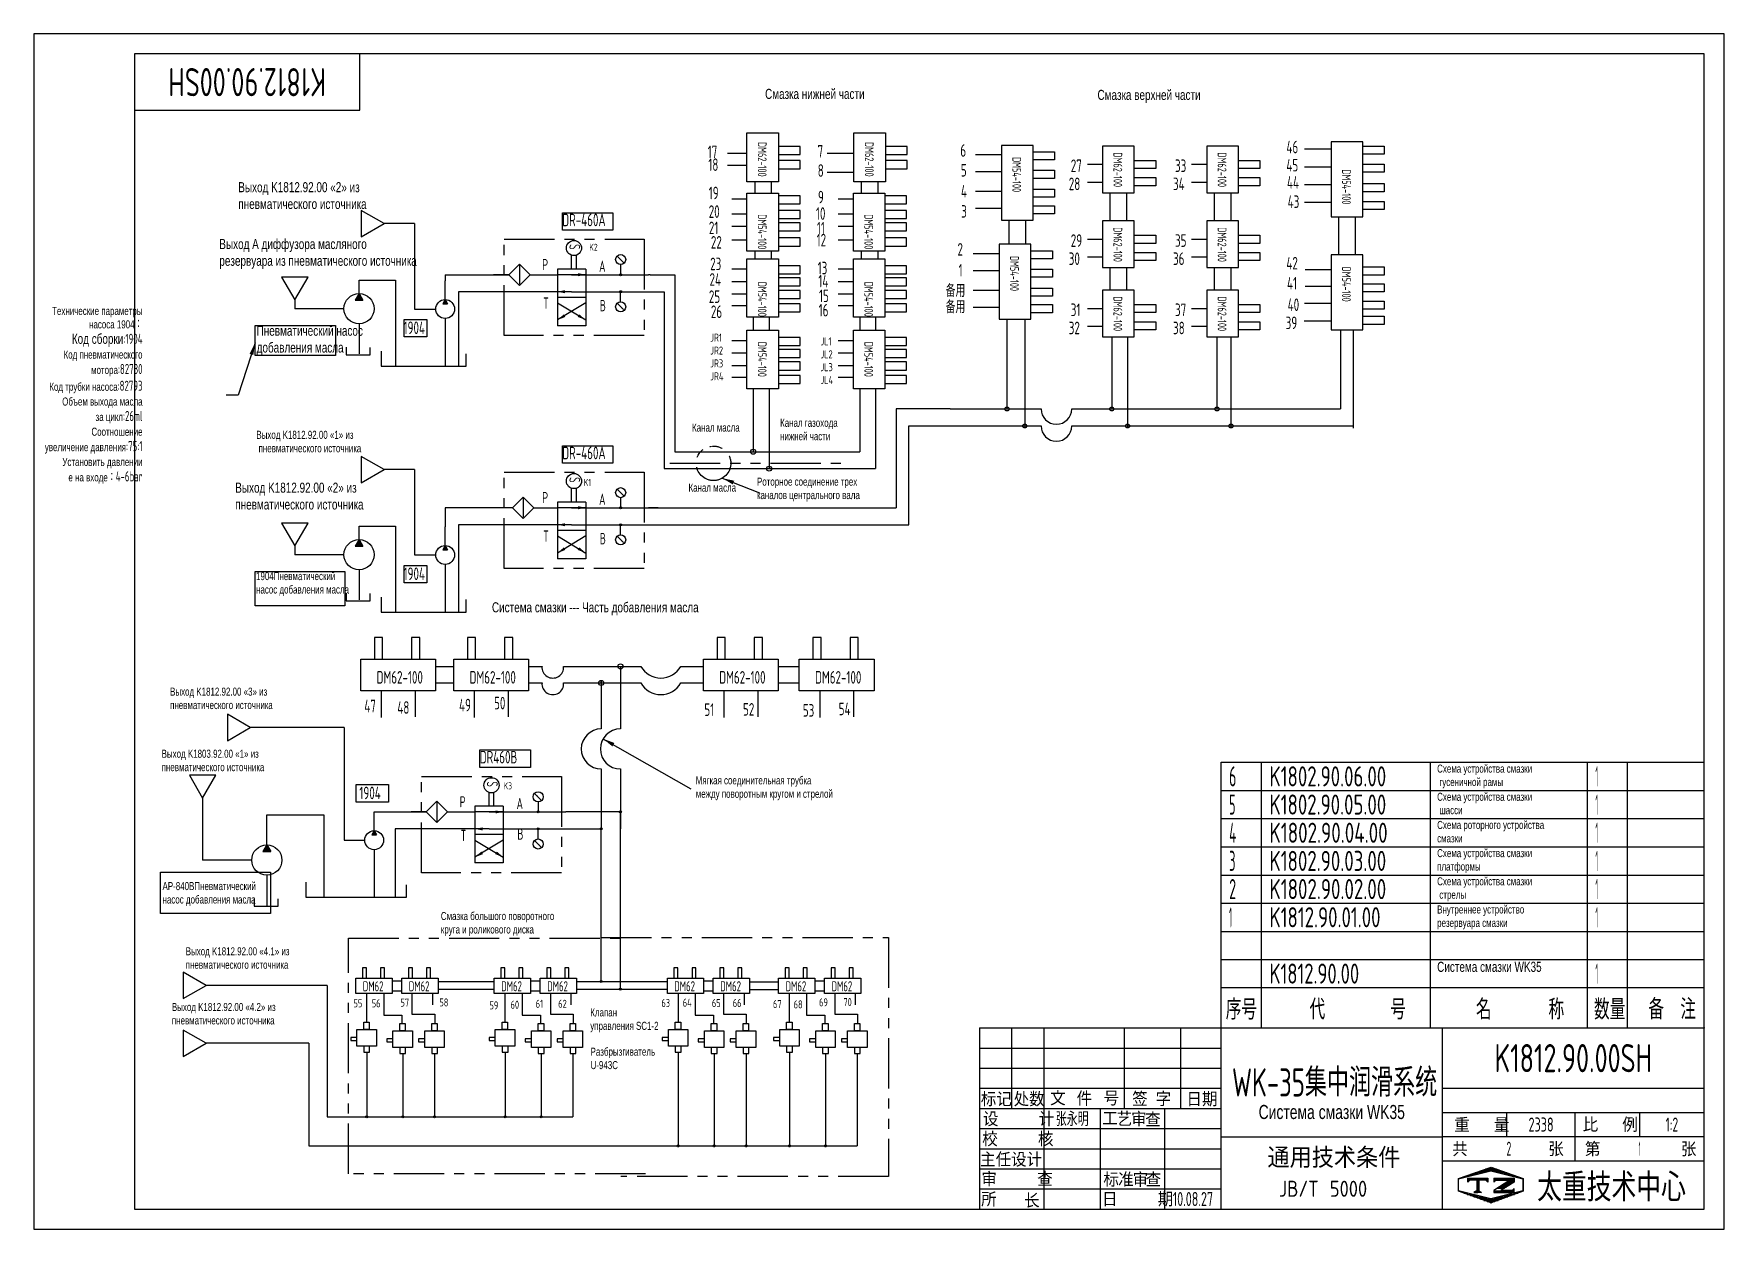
# Model space of a CAD drawing. Header units: millimetres. Extents: x 0 to 840, y 0 to 594.
import ezdxf
from ezdxf.enums import TextEntityAlignment as Align

# ---------------------------------------------------------------- set-up
doc = ezdxf.new("R2010")
doc.units = ezdxf.units.MM
doc.header["$LTSCALE"] = 20
doc.linetypes.add('F', pattern=[0.75, 0.5, -0.25])
doc.linetypes.add('K', pattern=[2.5, 1.25, -0.25, 0.25, -0.25, 0.25, -0.25])
for name, color, linetype in [('01', 7, 'Continuous'), ('02', 1, 'Continuous'), ('04', 2, 'F'), ('07', 6, 'K'), ('11', 3, 'Continuous'), ('THICK', 7, 'Continuous')]:
    doc.layers.add(name, color=color, linetype=linetype)
doc.styles.add('HZLIB', font='TXT', dxfattribs={"width": 0.8, "bigfont": 'hztxt.shx'})
doc.styles.get("Standard").update_dxf_attribs({"font": 'isocp', "width": 0.707, "bigfont": 'intecad.shx'})
doc.dimstyles.new('INTE', dxfattribs={"dimscale": 2, "dimtxt": 3.5, "dimasz": 3, "dimexe": 3, "dimexo": 0, "dimgap": 1, "dimtad": 1, "dimdec": 3, "dimdsep": 46, "dimtxsty": 'Standard', "dimcen": 0, "dimclrd": 1, "dimclre": 1, "dimclrt": 3, "dimaunit": 1, "dimadec": 0, "dimazin": 0, "dimtfac": 1, "dimtmove": 0, "dimatfit": 0, "dimfxl": 1, "dimarcsym": 0})

msp = doc.modelspace()

# ---------------------------------------------------------------- texts
at = {"layer": '01', "width": 0.707}
for p in [(266.13, 489.49), (266.13, 373.7), (225.14, 222.54)]:
    msp.add_text('S', height=5.4, rotation=270, dxfattribs=at).set_placement(p)
for s, p in [('P', (252.63, 476.5)), ('A', (280.89, 475.67)), ('T', (253.09, 457.36)), ('B', (281.25, 456.13)), ('P', (252.63, 360.71)), ('A', (280.89, 359.89)), ('T', (253.09, 341.58)), ('B', (281.25, 340.34)), ('P', (211.64, 209.55)), ('A', (239.89, 208.73)), ('T', (212.1, 192.83)), ('B', (240.26, 193.52))]:
    msp.add_text(s, height=5.62, dxfattribs=at).set_placement(p)
at = {"layer": '01', "attachment_point": 1}
for s, insert, char_height, width in [('{\\fArial|b0|i0|c204|p34;\\C3;Смазка нижней части}', (363.38, 566.65), 5, 97.0967), ('{\\fArial|b0|i0|c204|p34;\\C3;Смазка верхней части}', (528.56, 566.14), 5, 97.0967), ('{\\fArial|b0|i0|c204|p34;\\C3;Выход K1812.92.00 «2» из пневматического источника}', (101.62, 520.28), 5, 97.0967), ('{\\fArial|b0|i0|c204|p34;\\C3;Выход А диффузора масляного резервуара из пневматического источника}', (92.19, 492.05), 5, 100.2468), ('{\\fArial|b0|i0|c204|p34;\\C3;Пневматический насос добавления масла}', (110.73, 448.96), 5, 55.9035), ('{\\fArial|b0|i0|c204|p34;\\C3;Выход K1812.92.00 «1» из\\fArial|b0|i0|c0|p34;\\P\\fArial|b0|i0|c204|p34; пневматического источника}', (110.6, 396.73), 4, 97.0967), ('{\\fArial|b0|i0|c204|p34;\\C3;Канал масла}', (327.11, 400.35), 4, 24.6327), ('{\\fArial|b0|i0|c204|p34;\\C3;Канал газохода нижней части}', (370.86, 402.71), 4, 36.2625), ('{\\fArial|b0|i0|c204|p34;\\C3;Выход K1812.92.00 «2» из пневматического источника}', (100.11, 370.97), 5, 97.0967), ('{\\fArial|b0|i0|c204|p34;\\C3;Канал масла}', (325.33, 370.48), 4, 24.6327), ('{\\fArial|b0|i0|c204|p34;\\C3;Роторное соединение трех \\fArial|b0|i0|c0|p34;\\P\\fArial|b0|i0|c204|p34;каналов центрального вала}', (359.36, 373.45), 4, 97.0967), ('{\\fArial|b0|i0|c0|p34;\\C3;1904\\fArial|b0|i0|c204|p34;Пневматический насос добавления масла}', (110.44, 326.53), 4, 46.4185), ('{\\fArial|b0|i0|c204|p34;\\C3;Выход K1812.92.00 «3» из пневматического источника}', (67.72, 269.12), 4, 76.7052), ('{\\fArial|b0|i0|c204|p34;\\C3;Выход K1803.92.00 «1» из пневматического источника}', (63.52, 238.26), 4, 76.7052), ('{\\fArial|b0|i0|c204|p34;\\C3;Схема устройства смазки\\fArial|b0|i0|c0|p34;\\P\\fArial|b0|i0|c204|p34; гусеничной рамы}', (697.36, 230.87), 4, 77.3761), ('{\\fArial|b0|i0|c204|p34;\\C3;Мягкая соединительная трубка\\fArial|b0|i0|c0|p34;\\P\\fArial|b0|i0|c204|p34;между поворотным кругом и стрелой}', (328.95, 225.04), 4, 97.0967), ('{\\fArial|b0|i0|c204|p34;\\C3;Схема устройства смазки\\fArial|b0|i0|c0|p34;\\P\\fArial|b0|i0|c204|p34; шасси}', (697.36, 216.87), 4, 56.0199), ('{\\fArial|b0|i0|c204|p34;\\C3;Схема роторного устройства \\fArial|b0|i0|c0|p34;\\P\\fArial|b0|i0|c204|p34;смазки}', (697.36, 202.87), 4, 77.3761), ('{\\fArial|b0|i0|c204|p34;\\C3;Схема устройства смазки \\fArial|b0|i0|c0|p34;\\P\\fArial|b0|i0|c204|p34;платформы}', (697.36, 188.87), 4, 77.3761), ('{\\fArial|b0|i0|c204|p34;\\C3;AP-840BПневматический \\fArial|b0|i0|c0|p34;\\P\\fArial|b0|i0|c204|p34;насос добавления масла}', (63.97, 172.5), 4, 76.7052), ('{\\fArial|b0|i0|c204|p34;\\C3;Схема устройства смазки\\fArial|b0|i0|c0|p34;\\P\\fArial|b0|i0|c204|p34; стрелы}', (697.36, 174.87), 4, 77.3761), ('{\\fArial|b0|i0|c204|p34;\\C3;Внутреннее устройство \\fArial|b0|i0|c0|p34;\\P\\fArial|b0|i0|c204|p34;резервуара смазки}', (697.36, 160.87), 4, 77.3761), ('{\\fArial|b0|i0|c204|p34;\\C3;Выход K1812.92.00 «4.1» из пневматического источника}', (75.5, 140.08), 4, 76.7052), ('{\\fArial|b0|i0|c204|p34;\\C3;Система смазки WK35}', (697.36, 132.87), 5, 77.3761), ('{\\fArial|b0|i0|c204|p34;\\C3;Выход K1812.92.00 «4.2» из пневматического источника}', (68.62, 112.41), 4, 76.7052), ('{\\fArial|b0|i0|c204|p34;\\C3;Клапан управления SC1-2}', (276.52, 109.72), 4, 34.5907), ('{\\fArial|b0|i0|c204|p34;\\C3;Разбрызгиватель U-943C}', (276.68, 90.22), 4, 32.6866), ('{\\fArial|b0|i0|c204|p34;\\C3;Система смазки WK35}', (608.65, 61.74), 7, 77.3761)]:
    msp.add_mtext(s, dxfattribs=dict(at, insert=insert, char_height=char_height, width=width))
at = {"layer": '01', "color": 3, "insert": (54.02, 414.36), "char_height": 5, "attachment_point": 6}
msp.add_mtext('{\\fArial|b0|i0|c204|p34;\\H0.8x;Технические параметры\\H1.25x; \\fArial|b0|i0|c0|p34;\\P\\fArial|b0|i0|c204|p34;\\H0.8x;насоса 1904\\Fisocp,intecad|c134;：}\\P{\\fArial|b0|i0|c204|p34;Код сборки}:1904\\P{\\fArial|b0|i0|c204|p34;\\H0.8x;Код пневматического\\fArial|b0|i0|c0|p34;\\P\\fArial|b0|i0|c204|p34; мотора}:82730\\P{\\fArial|b0|i0|c204|p34;\\H0.8x;Код трубки насоса}:82793\\P{\\fArial|b0|i0|c204|p34;\\H0.8x;Объем выхода масла\\fArial|b0|i0|c0|p34;\\P\\fArial|b0|i0|c204|p34; за цикл}:26ml\\P{\\fArial|b0|i0|c204|p34;\\H0.8x;Соотношение \\fArial|b0|i0|c0|p34;\\P\\fArial|b0|i0|c204|p34;увеличение давления}:75:1\\P{\\fArial|b0|i0|c204|p34;\\H0.8x;Установить давлении \\fArial|b0|i0|c0|p34;\\P\\fArial|b0|i0|c204|p34;е на входе\\Fisocp,intecad|c134;：}4-6bar', dxfattribs=at)
at = {"layer": '11', "width": 0.69384}
msp.add_text('K1812.90.00SH', height=14, rotation=180, dxfattribs=at).set_placement((145.14, 577), (66.86, 577), align=Align.FIT)
at = {"layer": '11', "color": 3, "linetype": 'Continuous', "width": 0.707}
for s, height, p in [('17', 6.25, (334.88, 532.2)), ('7', 6.25, (389.46, 532.49)), ('6', 6.25, (460.41, 532.92)), ('46', 6.25, (622.47, 534.6)), ('18', 6.25, (335.19, 525.84)), ('8', 6.25, (389.56, 522.94)), ('5', 6.25, (460.69, 523.07)), ('27', 6.25, (515.3, 525.31)), ('33', 6.25, (567.11, 525.31)), ('45', 6.25, (622.43, 525.59)), ('28', 6.25, (514.31, 516.3)), ('34', 6.25, (566.11, 516.3)), ('44', 6.25, (622.76, 517.07)), ('19', 6.25, (335.39, 511.8)), ('9', 6.25, (389.67, 509.75)), ('4', 6.25, (460.72, 512.67)), ('43', 6.25, (623.09, 507.46)), ('DR-460A', 6.25, (262.6, 498.39)), ('20', 6.25, (335.39, 502.54)), ('10', 6.25, (388.67, 501.54)), ('3', 6.25, (460.85, 502.64)), ('21', 6.25, (335.46, 494.44)), ('11', 6.25, (389.13, 494.25)), ('K2', 3.5, (276.05, 486.18)), ('22', 6.25, (336.46, 487.27)), ('12', 6.25, (389.01, 488.38)), ('2', 6.25, (459, 483.76)), ('29', 6.25, (515.3, 488.13)), ('35', 6.25, (567.11, 488.13)), ('23', 6.25, (336.12, 476.54)), ('13', 6.25, (389.53, 474.5)), ('1', 6.25, (459.57, 473.37)), ('30', 6.25, (514.31, 479.12)), ('36', 6.25, (566.11, 479.12)), ('42', 6.25, (622.43, 476.9)), ('24', 6.25, (335.79, 468.8)), ('14', 6.25, (389.86, 468.02)), ('41', 6.25, (622.76, 466.91)), ('25', 6.25, (335.46, 460.27)), ('15', 6.25, (390.2, 460.68)), ('备用', 6.25, (453.15, 463.23)), ('备用', 6.25, (453.15, 455.16)), ('40', 6.25, (623.09, 456.26)), ('26', 6.25, (336.46, 452.78)), ('16', 6.25, (390.03, 453.54)), ('31', 6.25, (515.3, 453.73)), ('37', 6.25, (567.11, 453.73)), ('1904', 6.25, (183.76, 444.8)), ('32', 6.25, (514.31, 444.71)), ('38', 6.25, (566.11, 444.71)), ('39', 6.25, (622.09, 447.25)), ('JR1', 4, (336.13, 441.02)), ('JR2', 4, (336.13, 434.62)), ('JL1', 4, (390.92, 439.14)), ('JR3', 4, (336.13, 428.22)), ('JL2', 4, (390.92, 432.74)), ('JL3', 4, (390.92, 426.34)), ('JR4', 4, (336.13, 421.82)), ('JL4', 4, (390.92, 419.94)), ('DR-460A', 6.25, (262.6, 382.6)), ('K1', 3.5, (273.27, 369.31)), ('1904', 6.25, (183.76, 322.57)), ('47', 6.25, (164.22, 256.84)), ('48', 6.25, (180.64, 256.12)), ('49', 6.25, (211.32, 257.33)), ('50', 6.25, (228.73, 258.3)), ('51', 6.25, (333.22, 255.02)), ('52', 6.25, (352.43, 255.19)), ('53', 6.25, (382.16, 254.68)), ('54', 6.25, (399.98, 255.37)), ('DR460B', 6.25, (221.6, 231.44)), ('1904', 6.25, (161.8, 213.66)), ('K3', 3.5, (233.44, 218.55)), ('55', 4, (158.86, 110.25)), ('56', 4, (167.93, 110.22)), ('57', 4, (182.19, 110.61)), ('58', 4, (201.54, 110.67)), ('59', 4, (226.42, 109.21)), ('60', 4, (236.91, 109.54)), ('61', 4, (249.4, 109.99)), ('62', 4, (260.58, 110.01)), ('63', 4, (311.86, 110.41)), ('64', 4, (322.47, 110.57)), ('65', 4, (336.95, 110.35)), ('66', 4, (347.32, 110.38)), ('67', 4, (367.31, 109.85)), ('68', 4, (377.59, 109.71)), ('69', 4, (390.2, 110.73)), ('70', 4, (402.32, 110.84))]:
    msp.add_text(s, height=height, dxfattribs=at).set_placement(p)
at = {"layer": '11'}
for s, height, width, p, p2 in [('6', 10, 0.600695, (594, 220), (597.6, 220)), ('K1802.90.06.00', 10, 0.694314, (614, 220), (672.04, 220)), ('1', 10, 0.404, (776, 220), (777.41, 220)), ('5', 10, 0.527686, (594, 206), (597.12, 206)), ('K1802.90.05.00', 10, 0.694314, (614, 206), (672.04, 206)), ('1', 10, 0.404, (776, 206), (777.41, 206)), ('4', 10, 0.543846, (594, 192), (597.53, 192)), ('K1802.90.04.00', 10, 0.694463, (614, 192), (672.75, 192)), ('1', 10, 0.404, (776, 192), (777.41, 192)), ('3', 10, 0.527686, (594, 178), (597.12, 178)), ('K1802.90.03.00', 10, 0.694314, (614, 178), (672.04, 178)), ('1', 10, 0.404, (776, 178), (777.41, 178)), ('2', 10, 0.562593, (594, 164), (597.43, 164)), ('K1802.90.02.00', 10, 0.694314, (614, 164), (672.04, 164)), ('1', 10, 0.404, (776, 164), (777.41, 164)), ('1', 10, 0.404, (594, 150), (595.41, 150)), ('K1812.90.01.00', 10, 0.693676, (614, 150), (669.21, 150)), ('1', 10, 0.404, (776, 150), (777.41, 150)), ('K1812.90.00', 10, 0.690582, (614, 122), (658.61, 122)), ('1', 10, 0.404, (776, 122), (777.41, 122)), ('K1812.90.00SH', 14, 0.69384, (725.86, 78), (804.14, 78)), ('WK-35集中润滑系统', 14, 0.87595, (595.39, 65.93), (697.39, 65.93)), ('2338', 7, 0.673756, (742.75, 48.5), (755.25, 48.5)), ('1:2', 7, 0.63179, (810.88, 48.5), (817.12, 48.5)), ('2', 7, 0.562593, (731.8, 36.5), (734.2, 36.5)), ('1', 7, 0.404, (797.51, 36.5), (798.49, 36.5)), ('10.08.27', 7, 0.642055, (566, 11.5), (586, 11.5))]:
    msp.add_text(s, height=height, dxfattribs=dict(at, width=width)).set_placement(p, p2, align=Align.FIT)
at = {"layer": '11', "color": 3, "linetype": 'Continuous', "char_height": 4.331, "width": 21.251, "rotation": 270}
for s, insert, attachment_point in [('DM62-100', (364.12, 540.27), 1), ('DM62-100', (417.34, 540.27), 1), ('DM54-100', (490.61, 515.3), 3), ('DM62-100', (540.85, 517.82), 3), ('DM62-100', (592.65, 517.82), 3), ('DM54-100', (654.44, 509.2), 3), ('DM54-100', (364.12, 504.36), 1), ('DM54-100', (417.05, 504.36), 1), ('DM62-100', (540.85, 480.64), 3), ('DM62-100', (592.65, 480.64), 3), ('DM54-100', (489.49, 466.17), 3), ('DM54-100', (364.12, 470.84), 1), ('DM54-100', (417.05, 470.84), 1), ('DM54-100', (654.44, 460.86), 3), ('DM62-100', (540.85, 446.24), 3), ('DM62-100', (592.65, 446.24), 3), ('DM54-100', (364.12, 440.98), 1), ('DM54-100', (417.05, 440.98), 1)]:
    msp.add_mtext(s, dxfattribs=dict(at, insert=insert, attachment_point=attachment_point))
at = {"layer": '11', "color": 3, "linetype": 'Continuous', "attachment_point": 1}
for s, insert, char_height, width in [('{\\fArial|b0|i0|c204|p34;Система смазки --- Часть добавления масла}', (227.66, 311.52), 5, 283.835), ('DM62-100', (170.34, 277.35), 6.25, 12.88), ('DM62-100', (216.53, 277.35), 6.25, 12.88), ('DM62-100', (340.61, 277.35), 6.25, 12.88), ('DM62-100', (388.24, 277.35), 6.25, 12.88), ('{\\fArial|b0|i0|c204|p34;Смазка большого поворотного\\fArial|b0|i0|c0|p34;\\P\\fArial|b0|i0|c204|p34;круга и роликового диска}', (202.27, 157.61), 4, 97.468), ('DM62', (163.48, 123.23), 5, 10.3038), ('DM62', (186.34, 123.23), 5, 10.3038), ('DM62', (232.26, 123.23), 5, 10.3038), ('DM62', (255.11, 123.23), 5, 10.3038), ('DM62', (318.27, 123.23), 5, 10.3038), ('DM62', (341.13, 123.23), 5, 10.3038), ('DM62', (373.56, 123.23), 5, 10.3038), ('DM62', (396.41, 123.23), 5, 10.3038)]:
    msp.add_mtext(s, dxfattribs=dict(at, insert=insert, char_height=char_height, width=width))

# ---------------------------------------------------------------- blocks, each defined once
blk = doc.blocks.new('mem2B')
blk.add_circle((0, -11.25), 3.75)
at = {"layer": '01'}
for p, q in [((0, -7.5), (-0.96, -9.16)), ((-0.96, -9.16), (0.96, -9.16)), ((0, -7.5), (0.96, -9.16))]:
    blk.add_line(p, q, dxfattribs=at)
blk.add_solid([(0, -7.5), (-0.96, -9.16), (0.96, -9.16)], dxfattribs=at)
at = {"layer": '02'}
for p, q in [((0, -7.5), (0, 0)), ((0, -15), (0, -22.5))]:
    blk.add_line(p, q, dxfattribs=at)
blk = doc.blocks.new('mem19')
at = {"layer": '01'}
blk.add_circle((0, 7.5), 2.5, dxfattribs=at)
at = {"layer": '02'}
for p, q in [((-1.41, 8.91), (1.41, 6.09)), ((0, 5), (0, 0))]:
    blk.add_line(p, q, dxfattribs=at)
blk.add_lwpolyline([(-1.41, 8.91, 0, 0.8, 0), (-0.34, 7.82, 0.8, 0.8, 0)], format="xyseb", dxfattribs=at)
blk = doc.blocks.new('mem18')
at = {"layer": '01'}
for p, q in [((7.5, 0), (12.8, 5.3)), ((7.5, 0), (12.8, -5.3)), ((12.8, 5.3), (18.11, 0)), ((12.8, -5.3), (18.11, 0))]:
    blk.add_line(p, q, dxfattribs=at)
at = {"layer": '02'}
for p, q in [((7.5, 0), (0, 0)), ((18.11, 0), (25.61, 0))]:
    blk.add_line(p, q, dxfattribs=at)
at = {"layer": '04'}
blk.add_line((12.8, 5.3), (12.8, -5.3), dxfattribs=at)
blk = doc.blocks.new('*X13')
at = {"color": 0}
for p, q in [((122.34, 4.5), (123.72, 4.5)), ((122.82, 4.8), (123.24, 4.8))]:
    blk.add_line(p, q, dxfattribs=at)
blk = doc.blocks.new('*X12')
at = {"color": 0}
for p, q in [((120.53, 7.8), (125.53, 7.8)), ((120.53, 7.5), (125.53, 7.5)), ((120.53, 7.2), (120.79, 7.2)), ((125.27, 7.2), (125.53, 7.2))]:
    blk.add_line(p, q, dxfattribs=at)
blk = doc.blocks.new('*X11')
at = {"color": 0}
for p, q in [((119.8, 8.4), (120.72, 8.4)), ((120.66, 8.7), (121.92, 8.7)), ((121.52, 9), (123.12, 9)), ((122.38, 9.3), (124.32, 9.3)), ((123.24, 9.6), (125.52, 9.6)), ((124.1, 9.9), (128.52, 9.9)), ((124.97, 10.2), (127.67, 10.2)), ((125.83, 10.5), (126.82, 10.5)), ((127.02, 9.6), (129.37, 9.6)), ((128.22, 9.3), (130.22, 9.3)), ((129.42, 9), (131.07, 9)), ((130.62, 8.7), (131.92, 8.7)), ((131.82, 8.4), (132.77, 8.4)), ((118.22, 7.8), (118.32, 7.8)), ((118.22, 7.5), (118.27, 7.5)), ((118.22, 7.2), (118.27, 7.2)), ((118.22, 6.9), (118.27, 6.9)), ((118.22, 6.6), (118.27, 6.6)), ((118.22, 6.3), (118.27, 6.3)), ((118.22, 6), (118.27, 6)), ((118.22, 5.7), (118.27, 5.7)), ((118.22, 5.4), (118.27, 5.4)), ((118.22, 5.1), (118.27, 5.1)), ((118.22, 4.8), (118.27, 4.8)), ((118.79, 4.5), (119.42, 4.5)), ((118.94, 8.1), (119.52, 8.1)), ((119.61, 4.2), (120.62, 4.2)), ((131.92, 4.2), (132.95, 4.2)), ((133.02, 8.1), (133.62, 8.1)), ((133.12, 4.5), (133.76, 4.5)), ((134.22, 7.8), (134.32, 7.8)), ((134.27, 7.5), (134.32, 7.5)), ((134.27, 7.2), (134.32, 7.2)), ((134.27, 6.9), (134.32, 6.9)), ((134.27, 6.6), (134.32, 6.6)), ((134.27, 6.3), (134.32, 6.3)), ((134.27, 6), (134.32, 6)), ((134.27, 5.7), (134.32, 5.7)), ((134.27, 5.4), (134.32, 5.4)), ((134.27, 5.1), (134.32, 5.1)), ((134.27, 4.8), (134.32, 4.8)), ((120.43, 3.9), (121.82, 3.9)), ((121.26, 3.6), (123.02, 3.6)), ((122.08, 3.3), (124.22, 3.3)), ((122.91, 3), (125.42, 3)), ((123.73, 2.7), (128.89, 2.7)), ((124.55, 2.4), (128.07, 2.4)), ((125.38, 2.1), (127.26, 2.1)), ((126.2, 1.8), (126.45, 1.8)), ((127.12, 3), (129.7, 3)), ((128.32, 3.3), (130.51, 3.3)), ((129.52, 3.6), (131.32, 3.6)), ((130.72, 3.9), (132.14, 3.9))]:
    blk.add_line(p, q, dxfattribs=at)
blk = doc.blocks.new('*X14')
at = {"color": 0}
for p, q in [((127.06, 7.8), (132.06, 7.8)), ((127.06, 7.5), (132.06, 7.5)), ((127.06, 7.2), (127.32, 7.2)), ((127.84, 5.4), (129.64, 5.4)), ((128.3, 5.7), (130.1, 5.7)), ((128.77, 6), (130.57, 6)), ((129.23, 6.3), (131.04, 6.3)), ((129.7, 6.6), (131.51, 6.6)), ((130.16, 6.9), (131.98, 6.9)), ((130.62, 7.2), (132.06, 7.2))]:
    blk.add_line(p, q, dxfattribs=at)
blk = doc.blocks.new('*X15')
at = {"color": 0}
for p, q in [((127.06, 4.8), (132.06, 4.8)), ((127.06, 4.5), (132.06, 4.5)), ((131.84, 5.1), (132.06, 5.1))]:
    blk.add_line(p, q, dxfattribs=at)
blk = doc.blocks.new('*U16')
at = {"layer": 'THICK'}
for p, q in [((-180, 45), (-180, 0)), ((-180, 45), (0, 45)), ((-172, 44.98), (-172, 45)), ((-172, 25), (-172, 45)), ((-164, 0), (-164, 45)), ((-144, 25), (-144, 45)), ((-130, 25), (-130, 45)), ((-120, 0), (-120, 45)), ((-65, 0), (-65, 45)), ((0, 0), (0, 45)), ((-180, 30), (-120, 30)), ((-65, 30), (0, 30)), ((-180, 25), (-120, 25)), ((-150, 0), (-150, 25)), ((-134, 0), (-134, 25)), ((-65, 24), (0, 24)), ((-49, 18), (-49, 24)), ((-32, 12), (-32, 24)), ((-16, 18), (-16, 24)), ((-120, 17.93), (-65, 17.93)), ((-65, 18), (0, 18)), ((-65, 12), (0, 12)), ((-180, 0), (0, 0))]:
    blk.add_line(p, q, dxfattribs=at)
at = {"layer": 'THICK', "color": 3}
for p, q in [((-180, 40), (-120, 40)), ((-180, 35), (-120, 35)), ((-180, 20), (-120, 20)), ((-180, 15), (-120, 15)), ((-180, 10), (-120, 10)), ((-61.04, 7.61), (-52.93, 10.43)), ((-60.99, 7.54), (-52.99, 9.54)), ((-52.99, 9.54), (-44.99, 7.54)), ((-52.93, 10.43), (-44.93, 7.61)), ((-180, 5), (-120, 5)), ((-61.04, 4.46), (-61.04, 7.61)), ((-52.93, 1.51), (-61.04, 4.46)), ((-60.99, 4.54), (-60.99, 7.54)), ((-52.99, 2.54), (-60.99, 4.54)), ((-58.73, 6.7), (-58.73, 7.7)), ((-58.73, 7.7), (-53.73, 7.7)), ((-58.23, 7.2), (-58.73, 6.7)), ((-54.23, 7.2), (-58.23, 7.2)), ((-56.23, 4.69), (-57.2, 4.08)), ((-56.45, 7.2), (-56.45, 4.46)), ((-56.23, 7.2), (-56.23, 4.46)), ((-56.23, 4.69), (-55.26, 4.08)), ((-55.98, 7.2), (-55.98, 4.46)), ((-53.73, 6.7), (-54.23, 7.2)), ((-53.73, 7.7), (-53.73, 6.7)), ((-44.99, 4.54), (-52.99, 2.54)), ((-44.93, 4.46), (-52.93, 1.51)), ((-52.2, 7.7), (-52.2, 6.7)), ((-52.2, 7.7), (-47.2, 7.7)), ((-52.2, 6.7), (-51.7, 7.2)), ((-48.26, 7.2), (-52.2, 4.65)), ((-52.2, 4.65), (-52.2, 4.08)), ((-51.7, 7.2), (-48.26, 7.2)), ((-49.76, 5.07), (-50.52, 4.58)), ((-47.7, 4.58), (-50.52, 4.58)), ((-47.2, 6.71), (-49.76, 5.07)), ((-47.2, 5.08), (-47.7, 4.58)), ((-47.2, 7.7), (-47.2, 6.7)), ((-47.2, 4.08), (-47.2, 5.08)), ((-44.99, 7.54), (-44.99, 4.54)), ((-44.93, 7.61), (-44.93, 4.46)), ((-57.2, 4.08), (-56.23, 4.08)), ((-55.26, 4.08), (-56.23, 4.08)), ((-52.2, 4.08), (-47.2, 4.08))]:
    blk.add_line(p, q, dxfattribs=at)
for name in ['*X11', '*X12', '*X13', '*X14', '*X15']:
    blk.add_blockref(name, (-179.26, -0.24), dxfattribs=at)
at = {"insert": (-161.08, 24.11), "char_height": 3.5, "width": 13.3184, "attachment_point": 1}
blk.add_mtext('张永明', dxfattribs=at)
at = {"layer": 'THICK', "color": 3}
for s, height, p in [('文', 3.5, (-160.55, 27.69)), ('件', 3.5, (-153.97, 27.57)), ('号', 3.5, (-147.27, 27.57)), ('标记', 3.5, (-175.84, 27.44)), ('处数', 3.5, (-167.69, 27.44)), ('日期', 3.5, (-124.75, 27.41)), ('工', 3.5, (-147.58, 22.5)), ('艺', 3.5, (-144.03, 22.5)), ('审', 3.5, (-140.42, 22.5)), ('查', 3.5, (-136.94, 22.36)), ('共          张', 3.5, (-48.72, 15.02)), ('第          张', 3.5, (-15.74, 15.02)), ('通用技术条件', 5, (-91.97, 12.99)), ('标', 3.5, (-147.32, 7.46)), ('准', 3.5, (-143.65, 7.46)), ('审', 3.5, (-140.04, 7.46)), ('查', 3.5, (-136.84, 7.46)), ('所', 3.5, (-177.7, 2.53)), ('长', 3.5, (-167.02, 2.21))]:
    blk.add_text(s, height=height, dxfattribs=at).set_placement(p, align=Align.MIDDLE)
for s, p in [('签 字', (-142.1, 25.56)), ('设     计', (-179.18, 20.57)), ('重   量', (-62.07, 19.09)), ('比   例', (-30.16, 19.17)), ('校     核', (-179.36, 15.59)), ('主任设计', (-179.87, 10.5)), ('审     查', (-179.54, 5.64)), ('日     期', (-149.6, 0.66))]:
    blk.add_text(s, height=3.5, dxfattribs=at).set_placement(p)
at = {"layer": 'THICK', "color": 3, "width": 0.8}
blk.add_text('太重技术中心', height=7, dxfattribs=at).set_placement((-41.48, 1.9))
at = {"layer": 'THICK', "color": 3, "style": 'HZLIB', "width": 0.8}
blk.add_text('JB/T 5000', height=4, dxfattribs=at).set_placement((-105.63, 3.05))
blk = doc.blocks.new('*U17')
blk.add_blockref('*U16', (0, 0))
blk = doc.blocks.new('*U18', base_point=(251.96, 168.31))
at = {"layer": '01'}
for p, q in [((251.96, 168.31), (251.96, 182.31)), ((195.96, 168.31), (251.96, 168.31))]:
    blk.add_line(p, q, dxfattribs=at)
blk = doc.blocks.new('*U19')
at = {"layer": '04'}
blk.add_blockref('*U18', (0, 0), dxfattribs=at)
blk = doc.blocks.new('*U20')
at = {"layer": '01'}
for points in [[(415, 292), (25, 292)], [(25, 292), (25, 5)], [(415, 5), (415, 292)], [(25, 5), (415, 5)]]:
    blk.add_lwpolyline(points, dxfattribs=at)
at = {"layer": '02'}
for points in [[(420, 297), (0, 297)], [(0, 297), (0, 0)], [(420, 0), (420, 297)], [(0, 0), (420, 0)]]:
    blk.add_lwpolyline(points, dxfattribs=at)
blk = doc.blocks.new('*U21', base_point=(359.89, 98.08))
at = {"layer": '01'}
blk.add_line((239.89, 98.08), (239.89, 108.08), dxfattribs=at)
at = {"layer": '01', "color": 7}
for p, q in [((249.89, 98.08), (249.89, 108.08)), ((291.89, 98.08), (291.89, 108.08)), ((330.89, 98.08), (330.89, 108.08)), ((340.89, 98.08), (340.89, 108.08))]:
    blk.add_line(p, q, dxfattribs=at)
at = {"layer": 'THICK'}
for p, q in [((359.89, 108.08), (239.89, 108.08)), ((359.89, 98.08), (359.89, 108.08)), ((239.89, 98.08), (359.89, 98.08))]:
    blk.add_line(p, q, dxfattribs=at)
at = {"layer": '11', "width": 0.707}
for s, p in [('序号', (241.04, 100.17)), ('代        号', (261.87, 100.19)), ('名       称', (303.2, 100.18)), (' 数量', (330.53, 100.17)), ('备  注', (346.06, 100.24))]:
    blk.add_text(s, height=5, dxfattribs=at).set_placement(p)
blk = doc.blocks.new('*U22')
blk.add_blockref('*U21', (0, 0))
blk = doc.blocks.new('*U23')
at = {"layer": '01'}
for p, q in [((0, -14), (0, 0)), ((240, -14), (240, 0))]:
    blk.add_line(p, q, dxfattribs=at)
at = {"layer": '02'}
for p, q in [((0, 0), (20, 0)), ((20, -14), (20, 0)), ((20, 0), (104, 0)), ((104, -14), (104, 0)), ((104, 0), (182, 0)), ((182, -14), (182, 0)), ((182, 0), (202, 0)), ((202, -14), (202, 0)), ((202, 0), (240, 0))]:
    blk.add_line(p, q, dxfattribs=at)
blk = doc.blocks.new('*U24')
at = {"layer": '01'}
for p, q in [((0, -14), (0, 0)), ((240, -14), (240, 0))]:
    blk.add_line(p, q, dxfattribs=at)
at = {"layer": '02'}
for p, q in [((0, 0), (20, 0)), ((20, -14), (20, 0)), ((20, 0), (104, 0)), ((104, -14), (104, 0)), ((104, 0), (182, 0)), ((182, -14), (182, 0)), ((182, 0), (202, 0)), ((202, -14), (202, 0)), ((202, 0), (240, 0))]:
    blk.add_line(p, q, dxfattribs=at)
blk = doc.blocks.new('*U25')
at = {"layer": '01'}
for p, q in [((0, -14), (0, 0)), ((240, -14), (240, 0))]:
    blk.add_line(p, q, dxfattribs=at)
at = {"layer": '02'}
for p, q in [((0, 0), (20, 0)), ((20, -14), (20, 0)), ((20, 0), (104, 0)), ((104, -14), (104, 0)), ((104, 0), (182, 0)), ((182, -14), (182, 0)), ((182, 0), (202, 0)), ((202, -14), (202, 0)), ((202, 0), (240, 0))]:
    blk.add_line(p, q, dxfattribs=at)
blk = doc.blocks.new('*U26')
at = {"layer": '01'}
for p, q in [((0, -14), (0, 0)), ((240, -14), (240, 0))]:
    blk.add_line(p, q, dxfattribs=at)
at = {"layer": '02'}
for p, q in [((0, 0), (20, 0)), ((20, -14), (20, 0)), ((20, 0), (104, 0)), ((104, -14), (104, 0)), ((104, 0), (182, 0)), ((182, -14), (182, 0)), ((182, 0), (202, 0)), ((202, -14), (202, 0)), ((202, 0), (240, 0))]:
    blk.add_line(p, q, dxfattribs=at)
blk = doc.blocks.new('*U27')
at = {"layer": '01'}
for p, q in [((0, -14), (0, 0)), ((240, -14), (240, 0))]:
    blk.add_line(p, q, dxfattribs=at)
at = {"layer": '02'}
for p, q in [((0, 0), (20, 0)), ((20, -14), (20, 0)), ((20, 0), (104, 0)), ((104, -14), (104, 0)), ((104, 0), (182, 0)), ((182, -14), (182, 0)), ((182, 0), (202, 0)), ((202, -14), (202, 0)), ((202, 0), (240, 0))]:
    blk.add_line(p, q, dxfattribs=at)
blk = doc.blocks.new('*U28')
at = {"layer": '01'}
for p, q in [((0, -14), (0, 0)), ((240, -14), (240, 0))]:
    blk.add_line(p, q, dxfattribs=at)
at = {"layer": '02'}
for p, q in [((0, 0), (20, 0)), ((20, -14), (20, 0)), ((20, 0), (104, 0)), ((104, -14), (104, 0)), ((104, 0), (182, 0)), ((182, -14), (182, 0)), ((182, 0), (202, 0)), ((202, -14), (202, 0)), ((202, 0), (240, 0))]:
    blk.add_line(p, q, dxfattribs=at)
blk = doc.blocks.new('*U29')
at = {"layer": '01'}
for p, q in [((0, -14), (0, 0)), ((240, -14), (240, 0))]:
    blk.add_line(p, q, dxfattribs=at)
at = {"layer": '02'}
for p, q in [((0, 0), (20, 0)), ((20, -14), (20, 0)), ((20, 0), (104, 0)), ((104, -14), (104, 0)), ((104, 0), (182, 0)), ((182, -14), (182, 0)), ((182, 0), (202, 0)), ((202, -14), (202, 0)), ((202, 0), (240, 0))]:
    blk.add_line(p, q, dxfattribs=at)
blk = doc.blocks.new('*U30')
at = {"layer": '01'}
for p, q in [((0, -14), (0, 0)), ((0, 0), (20, 0)), ((20, 0), (104, 0)), ((104, 0), (182, 0)), ((182, 0), (202, 0)), ((202, 0), (240, 0)), ((240, -14), (240, 0))]:
    blk.add_line(p, q, dxfattribs=at)
at = {"layer": '02'}
for p, q in [((20, -14), (20, 0)), ((104, -14), (104, 0)), ((182, -14), (182, 0)), ((202, -14), (202, 0))]:
    blk.add_line(p, q, dxfattribs=at)

# ---------------------------------------------------------------- linework, layer by layer
for p, q in [((189.22, 499.67), (174.11, 499.67)), ((274.27, 474.29), (291.62, 474.29)), ((291.62, 474.29), (305.44, 474.29)), ((306.32, 474.29), (305.44, 474.29)), ((260.2, 465.85), (211.02, 465.85)), ((274.27, 465.85), (301.77, 465.85)), ((189.22, 377.44), (174.11, 377.44)), ((274.27, 358.5), (291.62, 358.5)), ((291.62, 358.5), (305.44, 358.5)), ((310.3, 358.5), (305.44, 358.5)), ((260.2, 350.06), (220.65, 350.06)), ((274.27, 350.06), (309.98, 350.06)), ((291.48, 279.67), (291.48, 248.59)), ((281.99, 272.62), (281.99, 248.59)), ((154.16, 249.27), (107.57, 249.27)), ((281.99, 228.69), (281.99, 198.9)), ((291.48, 228.69), (291.48, 198.9)), ((233.28, 207.34), (250.62, 207.34)), ((250.62, 207.34), (264.45, 207.34)), ((291.48, 207.34), (264.45, 207.34)), ((219.21, 198.9), (179.6, 198.9)), ((233.28, 198.9), (281.99, 198.9)), ((145.73, 121.14), (85.61, 121.14)), ((136.68, 92.41), (85.61, 92.41))]:
    msp.add_line(p, q)
for points in [[(174.11, 499.67), (162.72, 506.24), (162.72, 493.1)], [(129.74, 461.75), (136.31, 473.13), (123.16, 473.13)], [(174.11, 377.44), (162.72, 384.01), (162.72, 370.87)], [(129.74, 339.52), (136.31, 350.91), (123.16, 350.91)], [(107.57, 249.27), (96.18, 255.84), (96.18, 242.69)], [(83.9, 214.2), (90.47, 225.58), (77.33, 225.58)], [(85.61, 121.14), (74.22, 127.72), (74.22, 114.57)], [(85.61, 92.41), (74.22, 98.98), (74.22, 85.84)]]:
    msp.add_lwpolyline(points, close=True)
for centre in [(161.64, 457.4), (161.64, 335.17), (115.8, 183.42)]:
    msp.add_circle(centre, 7.5)
at = {"layer": '01', "color": 7, "linetype": 'Continuous'}
for p, q in [((354.33, 534.6), (344.79, 534.6)), ((407.55, 534.6), (394.31, 534.6)), ((480.82, 533.79), (467.92, 533.79)), ((644.65, 536.67), (631.41, 536.67)), ((354.33, 528.53), (344.79, 528.53)), ((407.55, 525.03), (394.31, 525.03)), ((480.82, 525.39), (467.92, 525.39)), ((644.65, 527.7), (631.41, 527.7)), ((358.22, 520.42), (358.22, 514.74)), ((366.44, 520.42), (366.44, 514.74)), ((411.15, 520.42), (411.15, 514.74)), ((419.37, 520.42), (419.37, 514.74)), ((480.82, 515.61), (467.92, 515.61)), ((534.95, 501.05), (534.95, 514.98)), ((543.17, 501.05), (543.17, 514.98)), ((586.75, 501.05), (586.75, 514.98)), ((594.97, 501.05), (594.97, 514.98)), ((644.65, 518.9), (631.41, 518.9)), ((480.82, 507.21), (467.92, 507.21)), ((644.65, 510.1), (631.41, 510.1)), ((484.71, 489.41), (484.71, 501.34)), ((492.93, 489.41), (492.93, 501.34)), ((648.54, 484.11), (648.54, 503.05)), ((656.76, 484.11), (656.76, 503.05)), ((358.22, 485.91), (358.22, 482.22)), ((366.44, 485.91), (366.44, 482.22)), ((411.15, 485.91), (411.15, 482.22)), ((419.37, 485.91), (419.37, 482.22)), ((479.7, 484.66), (466.8, 484.66)), ((479.7, 476.26), (466.8, 476.26)), ((534.95, 466.64), (534.95, 477.8)), ((543.17, 466.64), (543.17, 477.8)), ((586.75, 466.64), (586.75, 477.8)), ((594.97, 466.64), (594.97, 477.8)), ((644.65, 476.74), (631.75, 476.74)), ((479.7, 466.49), (466.8, 466.49)), ((644.65, 468.37), (631.84, 468.37)), ((479.7, 458.08), (466.8, 458.08)), ((644.65, 459.94), (631.41, 459.94)), ((644.65, 451.13), (631.32, 451.13)), ((199.67, 279.67), (208.67, 279.67)), ((245.86, 279.67), (252.54, 279.67)), ((263.28, 279.67), (301.61, 279.67)), ((321.59, 279.67), (332.74, 279.67)), ((369.93, 279.67), (380.38, 279.67)), ((199.67, 271.45), (208.67, 271.45)), ((245.86, 271.45), (252.54, 271.45)), ((263.28, 271.45), (301.61, 271.45)), ((321.59, 271.45), (332.74, 271.45)), ((369.93, 271.45), (380.38, 271.45)), ((172.64, 267.56), (172.64, 254.32)), ((189.45, 267.56), (189.45, 254.66)), ((218.84, 267.56), (218.84, 254.32)), ((235.64, 267.56), (235.64, 254.66)), ((342.91, 267.56), (342.91, 254.32)), ((359.71, 267.56), (359.71, 254.66)), ((390.55, 267.56), (390.55, 254.32)), ((407.35, 267.56), (407.35, 254.66))]:
    msp.add_line(p, q, dxfattribs=at)
at = {"layer": '01'}
for p, q in [((531.05, 528.98), (523.53, 528.98)), ((582.86, 528.98), (575.33, 528.98)), ((531.05, 520.18), (523.53, 520.18)), ((582.86, 520.18), (575.33, 520.18)), ((354.33, 511.77), (346.81, 511.77)), ((354.33, 504.32), (346.81, 504.32)), ((407.26, 511.77), (399.74, 511.77)), ((407.26, 504.32), (399.74, 504.32)), ((189.22, 499.67), (189.22, 462.05)), ((354.33, 498.17), (346.81, 498.17)), ((407.26, 498.17), (399.74, 498.17)), ((354.33, 491.52), (346.81, 491.52)), ((407.26, 491.52), (399.74, 491.52)), ((531.05, 491.8), (523.53, 491.8)), ((582.86, 491.8), (575.33, 491.8)), ((267.24, 477.1), (267.24, 483.97)), ((269.61, 477.1), (269.61, 483.97)), ((531.05, 483), (523.53, 483)), ((582.86, 483), (575.33, 483)), ((161.64, 471.53), (179.67, 471.53)), ((179.67, 471.53), (179.67, 428.91)), ((204.42, 474.29), (236, 474.29)), ((204.42, 474.29), (204.42, 471.31)), ((246.6, 474.29), (260.2, 474.29)), ((260.2, 477.1), (260.2, 448.97)), ((274.27, 477.1), (260.2, 477.1)), ((274.27, 477.1), (274.27, 448.97)), ((306.32, 474.29), (318.59, 474.29)), ((318.59, 474.29), (318.59, 386.35)), ((354.33, 477.03), (346.81, 477.03)), ((354.33, 470.8), (346.81, 470.8)), ((407.26, 477.03), (399.74, 477.03)), ((407.26, 470.8), (399.74, 470.8)), ((161.64, 464.9), (159.72, 461.58)), ((161.64, 464.9), (163.56, 461.58)), ((189.22, 462.05), (189.22, 457.25)), ((211.02, 465.85), (211.02, 428.91)), ((274.27, 463.04), (260.2, 463.04)), ((301.77, 465.85), (306.71, 465.85)), ((306.71, 465.85), (313.26, 465.85)), ((313.26, 465.85), (313.26, 377.92)), ((354.33, 464.57), (346.81, 464.57)), ((407.26, 464.57), (399.74, 464.57)), ((129.74, 461.75), (129.74, 457.4)), ((154.14, 457.4), (129.74, 457.4)), ((159.72, 461.58), (163.56, 461.58)), ((189.22, 457.25), (199.73, 457.25)), ((354.33, 458.81), (346.81, 458.81)), ((407.26, 458.81), (399.74, 458.81)), ((531.05, 457.39), (523.53, 457.39)), ((582.86, 457.39), (575.33, 457.39)), ((274.27, 448.97), (260.2, 448.97)), ((357.5, 453.21), (357.5, 446.66)), ((365.36, 453.21), (365.36, 446.66)), ((410.43, 453.21), (410.43, 446.66)), ((418.29, 453.21), (418.29, 446.66)), ((483.59, 452.22), (483.59, 407.59)), ((492.45, 452.22), (492.45, 398.1)), ((531.05, 448.59), (523.53, 448.59)), ((582.86, 448.59), (575.33, 448.59)), ((649.36, 446.91), (649.36, 407.59)), ((655.65, 446.91), (655.65, 398.1)), ((155.28, 438.34), (155.28, 434.42)), ((167.18, 434.42), (167.18, 438.06)), ((204.42, 443.19), (204.42, 428.91)), ((354.33, 441.46), (346.81, 441.46)), ((407.26, 441.46), (399.74, 441.46)), ((535.69, 443.4), (535.69, 407.59)), ((543.5, 443.4), (543.5, 398.1)), ((587.92, 443.4), (587.92, 407.59)), ((594.91, 443.4), (594.91, 398.1)), ((155.28, 434.42), (167.18, 434.42)), ((172.66, 436.37), (172.66, 428.91)), ((172.66, 428.91), (214.9, 428.91)), ((214.9, 428.91), (214.9, 435.05)), ((354.33, 435.23), (346.81, 435.23)), ((354.33, 429.01), (346.81, 429.01)), ((407.26, 435.23), (399.74, 435.23)), ((407.26, 429.01), (399.74, 429.01)), ((354.33, 423.25), (346.81, 423.25)), ((407.26, 423.25), (399.74, 423.25)), ((357.5, 417.64), (357.5, 386.35)), ((365.36, 417.64), (365.36, 377.92)), ((410.43, 417.64), (410.43, 386.35)), ((418.29, 417.64), (418.29, 377.92)), ((455.39, 407.59), (428.51, 407.59)), ((428.51, 407.59), (428.51, 358.5)), ((455.39, 407.59), (500.53, 407.59)), ((515.76, 407.59), (649.36, 407.59)), ((434.76, 399.15), (500.53, 399.15)), ((434.76, 350.06), (434.76, 399.15)), ((515.76, 399.15), (655.65, 399.15)), ((318.59, 386.35), (410.43, 386.35)), ((189.22, 377.44), (189.22, 339.82)), ((313.26, 377.92), (418.29, 377.92)), ((274.27, 361.31), (260.2, 361.31)), ((260.2, 361.31), (260.2, 333.19)), ((267.24, 361.31), (267.24, 368.18)), ((269.61, 361.31), (269.61, 368.18)), ((274.27, 361.31), (274.27, 333.19)), ((230.39, 358.5), (204.42, 358.5)), ((204.42, 358.5), (204.42, 349.08)), ((255.99, 358.5), (260.2, 358.5)), ((303.25, 358.5), (428.51, 358.5)), ((161.64, 349.3), (179.67, 349.3)), ((179.67, 349.3), (179.67, 306.68)), ((211.02, 350.06), (211.02, 306.68)), ((220.65, 350.06), (211.02, 350.06)), ((274.27, 347.25), (260.2, 347.25)), ((303.25, 350.06), (434.76, 350.06)), ((129.74, 339.52), (129.74, 335.17)), ((161.64, 342.67), (159.72, 339.35)), ((159.72, 339.35), (163.56, 339.35)), ((161.64, 342.67), (163.56, 339.35)), ((189.22, 339.82), (189.22, 335.02)), ((154.14, 335.17), (129.74, 335.17)), ((189.22, 335.02), (199.73, 335.02)), ((274.27, 333.19), (260.2, 333.19)), ((204.42, 320.96), (204.42, 306.68)), ((155.28, 316.11), (155.28, 312.19)), ((155.28, 312.19), (167.18, 312.19)), ((167.18, 312.19), (167.18, 315.83)), ((172.66, 314.14), (172.66, 306.68)), ((214.9, 306.68), (214.9, 312.82)), ((172.66, 306.68), (214.9, 306.68)), ((281.99, 271.45), (281.99, 272.62)), ((154.16, 249.27), (154.16, 193.28)), ((83.9, 214.2), (83.9, 183.42)), ((219.21, 210.15), (219.21, 182.03)), ((233.28, 210.15), (219.21, 210.15)), ((226.24, 210.15), (226.24, 217.02)), ((228.62, 210.15), (228.62, 217.02)), ((233.28, 210.15), (233.28, 182.03)), ((115.8, 205.92), (144.09, 205.92)), ((144.09, 205.92), (144.09, 164.94)), ((169.13, 207.34), (195.01, 207.34)), ((205.61, 207.34), (219.21, 207.34)), ((291.48, 119.29), (291.48, 207.34)), ((154.16, 193.28), (164.45, 193.28)), ((179.6, 198.9), (179.6, 164.94)), ((233.28, 196.09), (219.21, 196.09)), ((281.99, 123.03), (281.99, 198.9)), ((115.8, 190.92), (113.89, 187.6)), ((113.89, 187.6), (117.72, 187.6)), ((115.8, 190.92), (117.72, 187.6)), ((108.3, 183.42), (83.9, 183.42)), ((169.13, 179.22), (169.13, 164.94)), ((233.28, 182.03), (219.21, 182.03)), ((135.12, 172.4), (135.12, 164.94)), ((185.26, 164.94), (185.26, 171.08)), ((109.45, 164.36), (109.45, 160.44)), ((109.45, 160.44), (121.35, 160.44)), ((121.35, 160.44), (121.35, 164.08)), ((135.12, 164.94), (185.26, 164.94)), ((145.73, 121.14), (145.73, 55.85)), ((178.06, 123.49), (182.88, 123.49)), ((178.06, 118.44), (182.88, 118.44)), ((200.92, 123.16), (228.8, 123.16)), ((200.92, 119.27), (228.8, 119.27)), ((246.83, 123.49), (251.65, 123.49)), ((246.83, 118.44), (251.65, 118.44)), ((269.69, 123.03), (314.82, 123.03)), ((269.69, 119.29), (314.82, 119.29)), ((332.85, 123.49), (337.67, 123.49)), ((332.85, 118.44), (337.67, 118.44)), ((355.71, 122.84), (370.1, 122.84)), ((355.71, 119.03), (370.1, 119.03)), ((388.13, 123.49), (392.95, 123.49)), ((388.13, 118.44), (392.95, 118.44)), ((165.34, 117.11), (165.34, 102.95)), ((173.89, 117.11), (173.89, 106.41)), ((187.91, 117.11), (187.91, 106.86)), ((198.13, 117.11), (198.13, 111.49)), ((234.11, 117.11), (234.11, 102.95)), ((242.67, 117.11), (242.67, 106.41)), ((256.69, 117.11), (256.69, 106.86)), ((266.9, 117.11), (266.9, 111.49)), ((320.13, 117.11), (320.13, 102.95)), ((328.69, 117.11), (328.69, 106.41)), ((342.71, 117.11), (342.71, 106.86)), ((352.92, 117.11), (352.92, 111.49)), ((375.41, 117.11), (375.41, 102.95)), ((383.97, 117.11), (383.97, 106.41)), ((397.99, 117.11), (397.99, 106.86)), ((408.2, 117.11), (408.2, 111.49)), ((173.89, 106.41), (182.94, 106.41)), ((182.94, 106.41), (182.94, 102.26)), ((187.91, 106.86), (199.24, 106.86)), ((199.24, 106.86), (199.24, 102.26)), ((242.67, 106.41), (251.71, 106.41)), ((251.71, 106.41), (251.71, 102.26)), ((256.69, 106.86), (268.01, 106.86)), ((268.01, 106.86), (268.01, 102.26)), ((328.69, 106.41), (337.73, 106.41)), ((337.73, 106.41), (337.73, 102.26)), ((342.71, 106.86), (354.03, 106.86)), ((354.03, 106.86), (354.03, 102.26)), ((383.97, 106.41), (393.01, 106.41)), ((393.01, 106.41), (393.01, 102.26)), ((397.99, 106.86), (409.31, 106.86)), ((409.31, 106.86), (409.31, 102.26)), ((136.68, 92.41), (136.68, 41.35)), ((165.42, 87.97), (165.42, 55.85)), ((183.32, 87.28), (183.32, 55.85)), ((199.15, 87.28), (199.15, 55.85)), ((234.2, 87.97), (234.2, 55.85)), ((252.09, 87.28), (252.09, 55.85)), ((267.93, 87.28), (267.93, 55.85)), ((320.21, 87.97), (320.21, 41.35)), ((338.11, 87.28), (338.11, 41.35)), ((353.94, 87.28), (353.94, 41.35)), ((375.5, 87.97), (375.5, 41.35)), ((393.39, 87.28), (393.39, 41.35)), ((409.22, 87.28), (409.22, 41.35)), ((145.73, 55.85), (267.93, 55.85)), ((136.68, 41.35), (409.22, 41.35))]:
    msp.add_line(p, q, dxfattribs=at)
at = {"layer": '01', "color": 7, "linetype": 'Continuous'}
for points in [[(370.05, 544.77), (370.05, 520.42), (354.33, 520.42), (354.33, 544.77)], [(370.05, 537.98), (370.05, 533.95), (380.79, 533.95), (380.79, 537.98)], [(423.27, 544.77), (423.27, 520.42), (407.55, 520.42), (407.55, 544.77)], [(423.27, 537.98), (423.27, 533.95), (434.01, 533.95), (434.01, 537.98)], [(496.54, 501.34), (496.54, 538.54), (480.82, 538.54), (480.82, 501.34)], [(546.77, 514.98), (546.77, 538.23), (531.05, 538.23), (531.05, 514.98)], [(598.58, 514.98), (598.58, 538.23), (582.86, 538.23), (582.86, 514.98)], [(660.37, 503.05), (660.37, 540.25), (644.65, 540.25), (644.65, 503.05)], [(660.37, 534.19), (660.37, 538.22), (671.11, 538.22), (671.11, 534.19)], [(370.05, 530.99), (370.05, 526.97), (380.79, 526.97), (380.79, 530.99)], [(423.27, 530.99), (423.27, 526.97), (434.01, 526.97), (434.01, 530.99)], [(496.54, 531.32), (496.54, 535.35), (507.28, 535.35), (507.28, 531.32)], [(546.77, 527.05), (546.77, 531.08), (557.52, 531.08), (557.52, 527.05)], [(598.58, 527.05), (598.58, 531.08), (609.32, 531.08), (609.32, 527.05)], [(660.37, 525.22), (660.37, 529.24), (671.11, 529.24), (671.11, 525.22)], [(496.54, 522.14), (496.54, 526.16), (507.28, 526.16), (507.28, 522.14)], [(546.77, 518.5), (546.77, 522.52), (557.52, 522.52), (557.52, 518.5)], [(598.58, 518.5), (598.58, 522.52), (609.32, 522.52), (609.32, 518.5)], [(370.05, 514.74), (370.05, 485.91), (354.33, 485.91), (354.33, 514.74)], [(370.05, 513.45), (370.05, 509.43), (380.79, 509.43), (380.79, 513.45)], [(422.98, 514.74), (422.98, 485.91), (407.26, 485.91), (407.26, 514.74)], [(422.98, 513.45), (422.98, 509.43), (433.73, 509.43), (433.73, 513.45)], [(496.54, 512.75), (496.54, 516.78), (507.28, 516.78), (507.28, 512.75)], [(660.37, 515.52), (660.37, 519.54), (671.11, 519.54), (671.11, 515.52)], [(370.05, 506.24), (370.05, 502.22), (380.79, 502.22), (380.79, 506.24)], [(422.98, 506.24), (422.98, 502.22), (433.73, 502.22), (433.73, 506.24)], [(496.54, 504.54), (496.54, 508.57), (507.28, 508.57), (507.28, 504.54)], [(660.37, 506.72), (660.37, 510.75), (671.11, 510.75), (671.11, 506.72)], [(370.05, 500.09), (370.05, 496.07), (380.79, 496.07), (380.79, 500.09)], [(422.98, 500.09), (422.98, 496.07), (433.73, 496.07), (433.73, 500.09)], [(546.77, 477.8), (546.77, 501.05), (531.05, 501.05), (531.05, 477.8)], [(598.58, 477.8), (598.58, 501.05), (582.86, 501.05), (582.86, 477.8)], [(370.05, 492.54), (370.05, 488.52), (380.79, 488.52), (380.79, 492.54)], [(422.98, 492.54), (422.98, 488.52), (433.73, 488.52), (433.73, 492.54)], [(495.42, 452.22), (495.42, 489.41), (479.7, 489.41), (479.7, 452.22)], [(546.77, 489.87), (546.77, 493.9), (557.52, 493.9), (557.52, 489.87)], [(598.58, 489.87), (598.58, 493.9), (609.32, 493.9), (609.32, 489.87)], [(370.05, 482.22), (370.05, 453.21), (354.33, 453.21), (354.33, 482.22)], [(422.98, 482.22), (422.98, 453.21), (407.26, 453.21), (407.26, 482.22)], [(495.42, 482.2), (495.42, 486.22), (506.16, 486.22), (506.16, 482.2)], [(546.77, 481.32), (546.77, 485.34), (557.52, 485.34), (557.52, 481.32)], [(598.58, 481.32), (598.58, 485.34), (609.32, 485.34), (609.32, 481.32)], [(660.37, 446.91), (660.37, 484.11), (644.65, 484.11), (644.65, 446.91)], [(370.05, 478.71), (370.05, 474.68), (380.79, 474.68), (380.79, 478.71)], [(370.05, 472.72), (370.05, 468.7), (380.79, 468.7), (380.79, 472.72)], [(422.98, 478.71), (422.98, 474.68), (433.73, 474.68), (433.73, 478.71)], [(422.98, 472.72), (422.98, 468.7), (433.73, 468.7), (433.73, 472.72)], [(495.42, 473.01), (495.42, 477.03), (506.16, 477.03), (506.16, 473.01)], [(660.37, 474.13), (660.37, 478.15), (671.11, 478.15), (671.11, 474.13)], [(370.05, 466.49), (370.05, 462.47), (380.79, 462.47), (380.79, 466.49)], [(422.98, 466.49), (422.98, 462.47), (433.73, 462.47), (433.73, 466.49)], [(495.42, 463.63), (495.42, 467.65), (506.16, 467.65), (506.16, 463.63)], [(546.77, 443.4), (546.77, 466.64), (531.05, 466.64), (531.05, 443.4)], [(598.58, 443.4), (598.58, 466.64), (582.86, 466.64), (582.86, 443.4)], [(660.37, 465.76), (660.37, 469.79), (671.11, 469.79), (671.11, 465.76)], [(370.05, 459.84), (370.05, 455.81), (380.79, 455.81), (380.79, 459.84)], [(422.98, 459.84), (422.98, 455.81), (433.73, 455.81), (433.73, 459.84)], [(495.42, 455.42), (495.42, 459.44), (506.16, 459.44), (506.16, 455.42)], [(546.77, 455.47), (546.77, 459.49), (557.52, 459.49), (557.52, 455.47)], [(598.58, 455.47), (598.58, 459.49), (609.32, 459.49), (609.32, 455.47)], [(660.37, 457.11), (660.37, 461.13), (671.11, 461.13), (671.11, 457.11)], [(660.37, 449.59), (660.37, 453.62), (671.11, 453.62), (671.11, 449.59)], [(370.05, 446.66), (370.05, 417.64), (354.33, 417.64), (354.33, 446.66)], [(422.98, 446.66), (422.98, 417.64), (407.26, 417.64), (407.26, 446.66)], [(546.77, 446.91), (546.77, 450.94), (557.52, 450.94), (557.52, 446.91)], [(598.58, 446.91), (598.58, 450.94), (609.32, 450.94), (609.32, 446.91)], [(370.05, 443.14), (370.05, 439.12), (380.79, 439.12), (380.79, 443.14)], [(370.05, 437.16), (370.05, 433.14), (380.79, 433.14), (380.79, 437.16)], [(422.98, 443.14), (422.98, 439.12), (433.73, 439.12), (433.73, 443.14)], [(422.98, 437.16), (422.98, 433.14), (433.73, 433.14), (433.73, 437.16)], [(370.05, 430.93), (370.05, 426.91), (380.79, 426.91), (380.79, 430.93)], [(422.98, 430.93), (422.98, 426.91), (433.73, 426.91), (433.73, 430.93)], [(370.05, 424.27), (370.05, 420.25), (380.79, 420.25), (380.79, 424.27)], [(422.98, 424.27), (422.98, 420.25), (433.73, 420.25), (433.73, 424.27)], [(169.27, 283.28), (173.29, 283.28), (173.29, 294.02), (169.27, 294.02)], [(187.76, 283.28), (191.78, 283.28), (191.78, 294.02), (187.76, 294.02)], [(215.46, 283.28), (219.48, 283.28), (219.48, 294.02), (215.46, 294.02)], [(233.95, 283.28), (237.98, 283.28), (237.98, 294.02), (233.95, 294.02)], [(339.53, 283.28), (343.55, 283.28), (343.55, 294.02), (339.53, 294.02)], [(358.03, 283.28), (362.05, 283.28), (362.05, 294.02), (358.03, 294.02)], [(387.17, 283.28), (391.19, 283.28), (391.19, 294.02), (387.17, 294.02)], [(405.66, 283.28), (409.68, 283.28), (409.68, 294.02), (405.66, 294.02)], [(162.47, 283.28), (199.67, 283.28), (199.67, 267.56), (162.47, 267.56)], [(208.67, 283.28), (245.86, 283.28), (245.86, 267.56), (208.67, 267.56)], [(332.74, 283.28), (369.93, 283.28), (369.93, 267.56), (332.74, 267.56)], [(380.38, 283.28), (417.57, 283.28), (417.57, 267.56), (380.38, 267.56)]]:
    msp.add_lwpolyline(points, close=True, dxfattribs=at)
at = {"layer": '01'}
for points in [[(163.32, 124.73), (165.27, 124.73), (165.27, 129.94), (163.32, 129.94)], [(172.29, 124.73), (174.24, 124.73), (174.24, 129.94), (172.29, 129.94)], [(186.17, 124.73), (188.13, 124.73), (188.13, 129.94), (186.17, 129.94)], [(195.14, 124.73), (197.09, 124.73), (197.09, 129.94), (195.14, 129.94)], [(232.09, 124.73), (234.04, 124.73), (234.04, 129.94), (232.09, 129.94)], [(241.06, 124.73), (243.01, 124.73), (243.01, 129.94), (241.06, 129.94)], [(254.95, 124.73), (256.9, 124.73), (256.9, 129.94), (254.95, 129.94)], [(263.91, 124.73), (265.86, 124.73), (265.86, 129.94), (263.91, 129.94)], [(318.11, 124.73), (320.06, 124.73), (320.06, 129.94), (318.11, 129.94)], [(327.08, 124.73), (329.03, 124.73), (329.03, 129.94), (327.08, 129.94)], [(340.97, 124.73), (342.92, 124.73), (342.92, 129.94), (340.97, 129.94)], [(349.93, 124.73), (351.88, 124.73), (351.88, 129.94), (349.93, 129.94)], [(373.39, 124.73), (375.34, 124.73), (375.34, 129.94), (373.39, 129.94)], [(382.36, 124.73), (384.31, 124.73), (384.31, 129.94), (382.36, 129.94)], [(396.25, 124.73), (398.2, 124.73), (398.2, 129.94), (396.25, 129.94)], [(405.21, 124.73), (407.16, 124.73), (407.16, 129.94), (405.21, 129.94)], [(160.03, 124.73), (178.06, 124.73), (178.06, 117.11), (160.03, 117.11)], [(182.88, 124.73), (200.92, 124.73), (200.92, 117.11), (182.88, 117.11)], [(228.8, 124.73), (246.83, 124.73), (246.83, 117.11), (228.8, 117.11)], [(251.65, 124.73), (269.69, 124.73), (269.69, 117.11), (251.65, 117.11)], [(314.82, 124.73), (332.85, 124.73), (332.85, 117.11), (314.82, 117.11)], [(337.67, 124.73), (355.71, 124.73), (355.71, 117.11), (337.67, 117.11)], [(370.1, 124.73), (388.13, 124.73), (388.13, 117.11), (370.1, 117.11)], [(392.95, 124.73), (410.99, 124.73), (410.99, 117.11), (392.95, 117.11)], [(163.98, 99.21), (163.98, 102.95), (166.7, 102.95), (166.7, 99.21)], [(181.88, 98.52), (181.88, 102.26), (184.59, 102.26), (184.59, 98.52)], [(197.71, 98.52), (197.71, 102.26), (200.43, 102.26), (200.43, 98.52)], [(232.75, 99.21), (232.75, 102.95), (235.47, 102.95), (235.47, 99.21)], [(250.65, 98.52), (250.65, 102.26), (253.37, 102.26), (253.37, 98.52)], [(266.48, 98.52), (266.48, 102.26), (269.2, 102.26), (269.2, 98.52)], [(318.77, 99.21), (318.77, 102.95), (321.49, 102.95), (321.49, 99.21)], [(336.67, 98.52), (336.67, 102.26), (339.39, 102.26), (339.39, 98.52)], [(352.5, 98.52), (352.5, 102.26), (355.22, 102.26), (355.22, 98.52)], [(374.05, 99.21), (374.05, 102.95), (376.77, 102.95), (376.77, 99.21)], [(391.95, 98.52), (391.95, 102.26), (394.67, 102.26), (394.67, 98.52)], [(407.78, 98.52), (407.78, 102.26), (410.5, 102.26), (410.5, 98.52)], [(160.57, 93.81), (160.57, 95.27), (157.51, 95.27), (157.51, 93.81)], [(160.57, 91.01), (160.57, 99.21), (170.24, 99.21), (170.24, 91.01)], [(178.47, 93.11), (178.47, 94.57), (175.41, 94.57), (175.41, 93.11)], [(178.47, 90.31), (178.47, 98.52), (188.14, 98.52), (188.14, 90.31)], [(194.3, 93.11), (194.3, 94.57), (191.24, 94.57), (191.24, 93.11)], [(194.3, 90.31), (194.3, 98.52), (203.97, 98.52), (203.97, 90.31)], [(229.34, 93.81), (229.34, 95.27), (226.28, 95.27), (226.28, 93.81)], [(229.34, 91.01), (229.34, 99.21), (239.01, 99.21), (239.01, 91.01)], [(247.24, 93.11), (247.24, 94.57), (244.18, 94.57), (244.18, 93.11)], [(247.24, 90.31), (247.24, 98.52), (256.91, 98.52), (256.91, 90.31)], [(263.07, 93.11), (263.07, 94.57), (260.01, 94.57), (260.01, 93.11)], [(263.07, 90.31), (263.07, 98.52), (272.74, 98.52), (272.74, 90.31)], [(315.36, 93.81), (315.36, 95.27), (312.3, 95.27), (312.3, 93.81)], [(315.36, 91.01), (315.36, 99.21), (325.03, 99.21), (325.03, 91.01)], [(333.26, 93.11), (333.26, 94.57), (330.2, 94.57), (330.2, 93.11)], [(333.26, 90.31), (333.26, 98.52), (342.93, 98.52), (342.93, 90.31)], [(349.09, 93.11), (349.09, 94.57), (346.03, 94.57), (346.03, 93.11)], [(349.09, 90.31), (349.09, 98.52), (358.76, 98.52), (358.76, 90.31)], [(370.64, 93.81), (370.64, 95.27), (367.58, 95.27), (367.58, 93.81)], [(370.64, 91.01), (370.64, 99.21), (380.31, 99.21), (380.31, 91.01)], [(388.54, 93.11), (388.54, 94.57), (385.48, 94.57), (385.48, 93.11)], [(388.54, 90.31), (388.54, 98.52), (398.21, 98.52), (398.21, 90.31)], [(404.37, 93.11), (404.37, 94.57), (401.31, 94.57), (401.31, 93.11)], [(404.37, 90.31), (404.37, 98.52), (414.04, 98.52), (414.04, 90.31)], [(163.98, 91.01), (163.98, 87.97), (166.86, 87.97), (166.86, 91.01)], [(181.88, 90.31), (181.88, 87.28), (184.76, 87.28), (184.76, 90.31)], [(197.71, 90.31), (197.71, 87.28), (200.59, 87.28), (200.59, 90.31)], [(232.75, 91.01), (232.75, 87.97), (235.64, 87.97), (235.64, 91.01)], [(250.65, 90.31), (250.65, 87.28), (253.54, 87.28), (253.54, 90.31)], [(266.48, 90.31), (266.48, 87.28), (269.37, 87.28), (269.37, 90.31)], [(318.77, 91.01), (318.77, 87.97), (321.66, 87.97), (321.66, 91.01)], [(336.67, 90.31), (336.67, 87.28), (339.55, 87.28), (339.55, 90.31)], [(352.5, 90.31), (352.5, 87.28), (355.39, 87.28), (355.39, 90.31)], [(374.05, 91.01), (374.05, 87.97), (376.94, 87.97), (376.94, 91.01)], [(391.95, 90.31), (391.95, 87.28), (394.83, 87.28), (394.83, 90.31)], [(407.78, 90.31), (407.78, 87.28), (410.67, 87.28), (410.67, 90.31)]]:
    msp.add_lwpolyline(points, close=True, dxfattribs=at)
for centre, radius in [((268.42, 487.54), 3.76), ((291.62, 474.29), 0.5), ((291.62, 465.85), 0.5), ((483.59, 407.59), 1), ((535.69, 407.59), 1), ((587.92, 407.59), 1), ((492.45, 399.15), 1), ((543.5, 399.15), 1), ((594.91, 399.15), 1), ((357.5, 386.35), 1.25), ((365.36, 377.92), 1.25), ((268.42, 371.75), 3.76), ((291.62, 358.5), 0.5), ((291.62, 350.06), 0.5), ((291.48, 279.67), 1.25), ((281.99, 271.45), 1.25), ((227.43, 220.59), 3.76), ((250.62, 207.34), 0.5), ((291.48, 207.34), 0.5), ((250.62, 198.9), 0.5), ((281.99, 198.9), 0.5), ((281.99, 123.03), 0.5), ((291.48, 119.29), 0.5), ((165.42, 55.85), 0.5), ((183.32, 55.85), 0.5), ((199.15, 55.85), 0.5), ((234.2, 55.85), 0.5), ((252.09, 55.85), 0.5), ((320.21, 41.35), 0.5), ((338.11, 41.35), 0.5), ((353.94, 41.35), 0.5), ((375.5, 41.35), 0.5), ((393.39, 41.35), 0.5)]:
    msp.add_circle(centre, radius, dxfattribs=at)
for centre, radius, start, end in [((508.15, 407.59), 7.62, 180, 0), ((508.15, 399.15), 7.62, 180, 0), ((257.91, 279.25), 5.39, 175.54817, 4.45183), ((311.6, 285.36), 11.5, 209.6585, 330.3415), ((257.91, 271.03), 5.39, 175.54817, 4.45183), ((311.6, 277.14), 11.5, 209.6585, 330.3415), ((281.99, 238.64), 9.95, 90, 270), ((291.48, 238.64), 9.95, 90, 270)]:
    msp.add_arc(centre, radius, start, end, dxfattribs=at)
msp.add_point((830, 100), dxfattribs=at)
for points in [[(161.64, 464.9), (159.72, 461.58), (163.56, 461.58)], [(161.64, 342.67), (159.72, 339.35), (163.56, 339.35)], [(115.8, 190.92), (113.89, 187.6), (117.72, 187.6)]]:
    msp.add_solid(points, dxfattribs=at)
at = {"layer": '02'}
for p, q in [((161.64, 464.9), (161.64, 471.53)), ((274.27, 474.29), (260.2, 474.29)), ((267.24, 474.29), (274.27, 474.29)), ((267.24, 465.85), (260.2, 465.85)), ((267.24, 465.85), (274.27, 465.85)), ((260.2, 460.28), (274.27, 451.79)), ((274.27, 460.28), (260.2, 451.79)), ((161.64, 449.9), (161.64, 434.9)), ((274.27, 358.5), (260.2, 358.5)), ((267.24, 358.5), (274.27, 358.5)), ((161.64, 342.67), (161.64, 349.3)), ((267.24, 350.06), (260.2, 350.06)), ((260.2, 344.49), (274.27, 336)), ((274.27, 344.49), (260.2, 336)), ((267.24, 350.06), (274.27, 350.06)), ((161.64, 327.67), (161.64, 312.67)), ((115.8, 190.92), (115.8, 205.92)), ((233.28, 207.34), (219.21, 207.34)), ((226.24, 207.34), (233.28, 207.34)), ((226.24, 198.9), (219.21, 198.9)), ((233.28, 193.33), (219.21, 184.84)), ((219.21, 193.33), (233.28, 184.84)), ((226.24, 198.9), (233.28, 198.9)), ((115.8, 175.92), (115.8, 160.92))]:
    msp.add_line(p, q, dxfattribs=at)
at = {"layer": '02', "color": 1, "linetype": 'Continuous'}
for points in [[(262.71, 505.12), (287.77, 505.12), (287.77, 496.39), (262.71, 496.39)], [(109.99, 449.1), (149.84, 449.1), (149.84, 434.19), (109.99, 434.19)], [(184.09, 452.09), (195.23, 452.09), (195.23, 443.37), (184.09, 443.37)], [(262.71, 389.33), (287.77, 389.33), (287.77, 380.6), (262.71, 380.6)], [(184.09, 329.87), (195.23, 329.87), (195.23, 321.14), (184.09, 321.14)], [(109.99, 326.87), (154.61, 326.87), (154.61, 309.69), (109.99, 309.69)], [(221.72, 238.17), (246.78, 238.17), (246.78, 229.45), (221.72, 229.45)], [(160.15, 220.95), (176.18, 220.95), (176.18, 212.23), (160.15, 212.23)], [(62.94, 177.47), (117.64, 177.47), (117.64, 156.92), (62.94, 156.92)]]:
    msp.add_lwpolyline(points, close=True, dxfattribs=at)
at = {"layer": '02'}
for points in [[(274.27, 474.29, 0, 1.5, 0), (270.5, 474.29, 1.5, 1.5, 0)], [(260.2, 465.85, 0, 1.5, 0), (263.97, 465.85, 1.5, 1.5, 0)], [(260.2, 451.79, 0, 1.5, 0), (263.78, 453.96, 1.5, 1.5, 0)], [(274.27, 451.79, 0, 1.5, 0), (270.69, 453.96, 1.5, 1.5, 0)], [(337.76, 389.18, 0, 0.8, 0), (335.79, 388.83, 0.8, 0.8, 0)], [(274.27, 358.5, 0, 1.5, 0), (270.5, 358.5, 1.5, 1.5, 0)], [(260.2, 350.06, 0, 1.5, 0), (263.97, 350.06, 1.5, 1.5, 0)], [(260.2, 336, 0, 1.5, 0), (263.78, 338.17, 1.5, 1.5, 0)], [(274.27, 336, 0, 1.5, 0), (270.69, 338.17, 1.5, 1.5, 0)], [(233.28, 207.34, 0, 1.5, 0), (229.51, 207.34, 1.5, 1.5, 0)], [(219.21, 198.9, 0, 1.5, 0), (222.98, 198.9, 1.5, 1.5, 0)], [(219.21, 184.84, 0, 1.5, 0), (222.79, 187.01, 1.5, 1.5, 0)], [(233.28, 184.84, 0, 1.5, 0), (229.7, 187.01, 1.5, 1.5, 0)]]:
    msp.add_lwpolyline(points, format="xyseb", dxfattribs=at)
at = {"layer": '07', "color": 6, "linetype": 'K'}
msp.add_line((316.11, 380.59), (401.25, 380.59), dxfattribs=at)
at = {"layer": '07'}
for p, q in [((156.33, 144.63), (291.89, 144.63)), ((156.33, 27.45), (156.33, 144.63)), ((281.97, 144.92), (424.76, 144.92)), ((424.76, 144.92), (424.76, 26.12)), ((303.93, 27.45), (156.33, 27.45)), ((424.76, 26.12), (291.75, 26.12))]:
    msp.add_line(p, q, dxfattribs=at)
for points in [[(233.69, 491.95), (303.25, 491.95), (303.25, 444.07), (233.69, 444.07)], [(233.69, 376.17), (303.25, 376.17), (303.25, 328.28), (233.69, 328.28)], [(192.7, 225.01), (262.26, 225.01), (262.26, 177.12), (192.7, 177.12)]]:
    msp.add_lwpolyline(points, close=True, dxfattribs=at)
at = {"layer": '07', "color": 6, "linetype": 'K'}
msp.add_circle((337.76, 380.59), 8.58, dxfattribs=at)

# ---------------------------------------------------------------- block references
at = {"layer": '01'}
for name, p, xscale, yscale, zscale in [('*U20', (0, 0), 2, 2, 2), ('mem2B', (204.42, 471.31), 1.25, 1.25, 1.25), ('mem2B', (204.42, 349.08), 1.25, 1.25, 1.25), ('mem2B', (169.13, 207.34), 1.25, 1.25, 1.25)]:
    msp.add_blockref(name, p, dxfattribs=dict(at, xscale=xscale, yscale=yscale, zscale=zscale))
at = {"layer": '01', "xscale": 2, "yscale": 2}
for name, p in [('*U19', (162, 556)), ('*U22', (830, 100)), ('*U17', (830, 10))]:
    msp.add_blockref(name, p, dxfattribs=at)
at = {"layer": '01'}
for name, p in [('mem18', (228.5, 474.29)), ('mem19', (291.62, 474.29)), ('mem18', (230.39, 358.5)), ('mem19', (291.62, 358.5)), ('*U30', (590, 232)), ('mem18', (187.51, 207.34)), ('mem19', (250.62, 207.34)), ('*U29', (590, 218)), ('*U28', (590, 204)), ('*U27', (590, 190)), ('*U26', (590, 176)), ('*U25', (590, 162)), ('*U24', (590, 148)), ('*U23', (590, 134))]:
    msp.add_blockref(name, p, dxfattribs=at)
at = {"layer": '01', "rotation": 180}
for p in [(291.62, 465.85), (291.62, 350.06), (250.62, 198.9)]:
    msp.add_blockref('mem19', p, dxfattribs=at)

msp.set_redraw_order([(e.dxf.handle, doc.entitydb.next_handle()) for e in msp.query("TEXT MTEXT ATTDEF DIMENSION ARC_DIMENSION")])  # texts and dimensions are drawn at this point

# ---------------------------------------------------------------- leaders
at = {"layer": '01', "annotation_type": 0, "has_hookline": 1, "hookline_direction": 1, "text_width": 48.37}
msp.add_leader([(109.99, 440.38), (101.52, 414.36), (95.52, 414.36)], dimstyle='INTE', override={"dimgap": 1, "dimtad": 0}, dxfattribs=at)
at = {"layer": '01'}
for points in [[(342.13, 373.2), (360.64, 365.85)], [(282.79, 243.74), (326.42, 218.77)]]:
    msp.add_leader(points, dimstyle='INTE', override={"dimgap": 1, "dimtad": 0}, dxfattribs=at)

doc.saveas('drawing.dxf')
